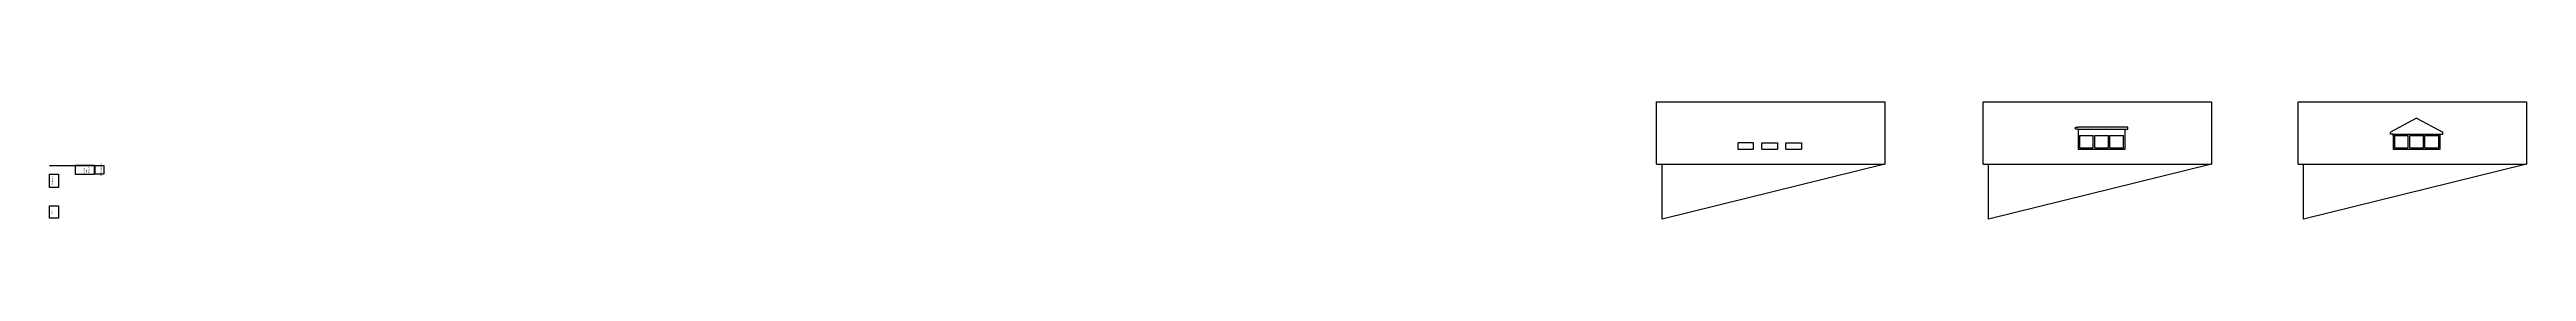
# Model space of a CAD drawing. Header units: centimetres. Extents: x -262314 to 1497847, y -126598 to 219599.
# Drawn here: x 120441 to 300043, y 58258 to 66815 of the extents above; entities that cross this region are included whole.
import ezdxf

# ---------------------------------------------------------------- set-up
doc = ezdxf.new("R2010")
doc.units = ezdxf.units.CM
doc.layers.add('Mur de soutenement', color=1, linetype='Continuous')
doc.layers.add('Title Block', color=250, linetype='Continuous')
doc.styles.add('Seb', font='Verdana.ttf')

msp = doc.modelspace()

# ---------------------------------------------------------------- linework, layer by layer
at = {"layer": 'Mur de soutenement'}
for p, q in [((236960.55, 66814.79), (253520.55, 66814.79)), ((236960.55, 62257.79), (236960.55, 66814.79)), ((253520.55, 66814.79), (253520.55, 62257.79)), ((260641.36, 66814.79), (277201.36, 66814.79)), ((260641.36, 62257.79), (260641.36, 66814.79)), ((277201.36, 66814.79), (277201.36, 62257.79)), ((283482.52, 66814.79), (300042.52, 66814.79)), ((283482.52, 62257.79), (283482.52, 66814.79)), ((300042.52, 66814.79), (300042.52, 62257.79)), ((267335.52, 64804.96), (267335.52, 64954.96)), ((267335.52, 64954.96), (267535.52, 64954.96)), ((267535.52, 64804.96), (267335.52, 64804.96)), ((267535.52, 64804.96), (270935.52, 64804.96)), ((271135.52, 64954.96), (270935.52, 64954.96)), ((270935.52, 64804.96), (271135.52, 64804.96)), ((271135.52, 64804.96), (271135.52, 64954.96)), ((292076.68, 65604.96), (290176.68, 64604.96)), ((292076.68, 65604.96), (293976.68, 64604.96)), ((243990.55, 63828.53), (242850.55, 63828.53)), ((242850.55, 63828.53), (242850.55, 63349.7)), ((242850.55, 63349.7), (243990.55, 63349.7)), ((243990.55, 63349.7), (243990.55, 63828.53)), ((244590.55, 63349.7), (244590.55, 63828.53)), ((244590.55, 63828.53), (245730.55, 63828.53)), ((244590.55, 63349.7), (245730.55, 63349.7)), ((245730.55, 63828.53), (245730.55, 63349.7)), ((246330.55, 63349.7), (246330.55, 63828.53)), ((246330.55, 63828.53), (247470.55, 63828.53)), ((246330.55, 63349.7), (247470.55, 63349.7)), ((247470.55, 63828.53), (247470.55, 63349.7)), ((267635.52, 64354.96), (267635.52, 63454.96)), ((267635.52, 64354.96), (268635.52, 64354.96)), ((267635.52, 63454.96), (268635.52, 63454.96)), ((268635.52, 63454.96), (268635.52, 64354.96)), ((268735.52, 63454.96), (268735.52, 64354.96)), ((268735.52, 64354.96), (269735.52, 64354.96)), ((268735.52, 63454.96), (269735.52, 63454.96)), ((269735.52, 63454.96), (269735.52, 64354.96)), ((269835.52, 63454.96), (269835.52, 64354.96)), ((269835.52, 64354.96), (270835.52, 64354.96)), ((269835.52, 63454.96), (270835.52, 63454.96)), ((270835.52, 63454.96), (270835.52, 64354.96)), ((290176.68, 64454.96), (290176.68, 64604.96)), ((290376.68, 64454.96), (290176.68, 64454.96)), ((290376.68, 64454.96), (293776.68, 64454.96)), ((290376.68, 64354.96), (290376.68, 64454.96)), ((290376.68, 64454.96), (293776.68, 64454.96)), ((290476.68, 64354.96), (290476.68, 63454.96)), ((290476.68, 64354.96), (291476.68, 64354.96)), ((290476.68, 63454.96), (291476.68, 63454.96)), ((291476.68, 63454.96), (291476.68, 64354.96)), ((291576.68, 64354.96), (292576.68, 64354.96)), ((291576.68, 63454.96), (291576.68, 64354.96)), ((291576.68, 63454.96), (292576.68, 63454.96)), ((292576.68, 63454.96), (292576.68, 64354.96)), ((292676.68, 64354.96), (293676.68, 64354.96)), ((292676.68, 63454.96), (292676.68, 64354.96)), ((292676.68, 63454.96), (293676.68, 63454.96)), ((293676.68, 63454.96), (293676.68, 64354.96)), ((293776.68, 64454.96), (293976.68, 64454.96)), ((293976.68, 64454.96), (293976.68, 64604.96)), ((236960.55, 62257.79), (253520.55, 62257.79)), ((237360.55, 58257.79), (237360.55, 62257.79)), ((253520.55, 62257.79), (237360.55, 58257.79)), ((237360.55, 58257.79), (237360.55, 62257.79)), ((260641.36, 62257.79), (277201.36, 62257.79)), ((261041.36, 58257.79), (261041.36, 62257.79)), ((277201.36, 62257.79), (261041.36, 58257.79)), ((261041.36, 58257.79), (261041.36, 62257.79)), ((283482.52, 62257.79), (300042.52, 62257.79)), ((283882.52, 58257.79), (283882.52, 62257.79)), ((300042.52, 62257.79), (283882.52, 58257.79)), ((283882.52, 58257.79), (283882.52, 62257.79))]:
    msp.add_line(p, q, dxfattribs=at)
for points in [[(270935.52, 64954.96), (267535.52, 64954.96)], [(267535.52, 64804.96), (267535.52, 63354.96), (270935.52, 63354.96), (270935.52, 64804.96)], [(290376.68, 64454.96), (290376.68, 63354.96), (293776.68, 63354.96), (293776.68, 64454.96)]]:
    msp.add_lwpolyline(points, dxfattribs=at)
at = {"layer": 'Title Block'}
msp.add_line((120440.87, 62181.28), (124040.87, 62181.28), dxfattribs=at)
for points in [[(121090.87, 61531.28), (121090.87, 60569.86), (120440.87, 60569.86), (120440.87, 61531.28)], [(123690.87, 61531.28), (123690.87, 62181.28), (122290.87, 62181.28), (122290.87, 61531.28)], [(123742.72, 61531.28), (123742.72, 62181.28), (124369.81, 62181.28), (124369.81, 61531.28)], [(120440.87, 58347.5), (120440.87, 59247.5), (121090.87, 59247.5), (121090.87, 58347.5)]]:
    msp.add_lwpolyline(points, close=True, dxfattribs=at)

# ---------------------------------------------------------------- texts
at = {"layer": 'Title Block', "style": 'Seb'}
for s, p in [('Gaziniere', (120702.94, 60757.68)), ('double', (122990.87, 61531.28)), ('evier', (123158.03, 61531.28)), ('egouttoir', (123325.18, 61531.28)), ('lave-vaisselle', (124225.92, 61408.06)), ('Frigo', (120667.8, 58551.63))]:
    msp.add_text(s, height=100, rotation=90, dxfattribs=at).set_placement(p)

doc.saveas('drawing.dxf')
